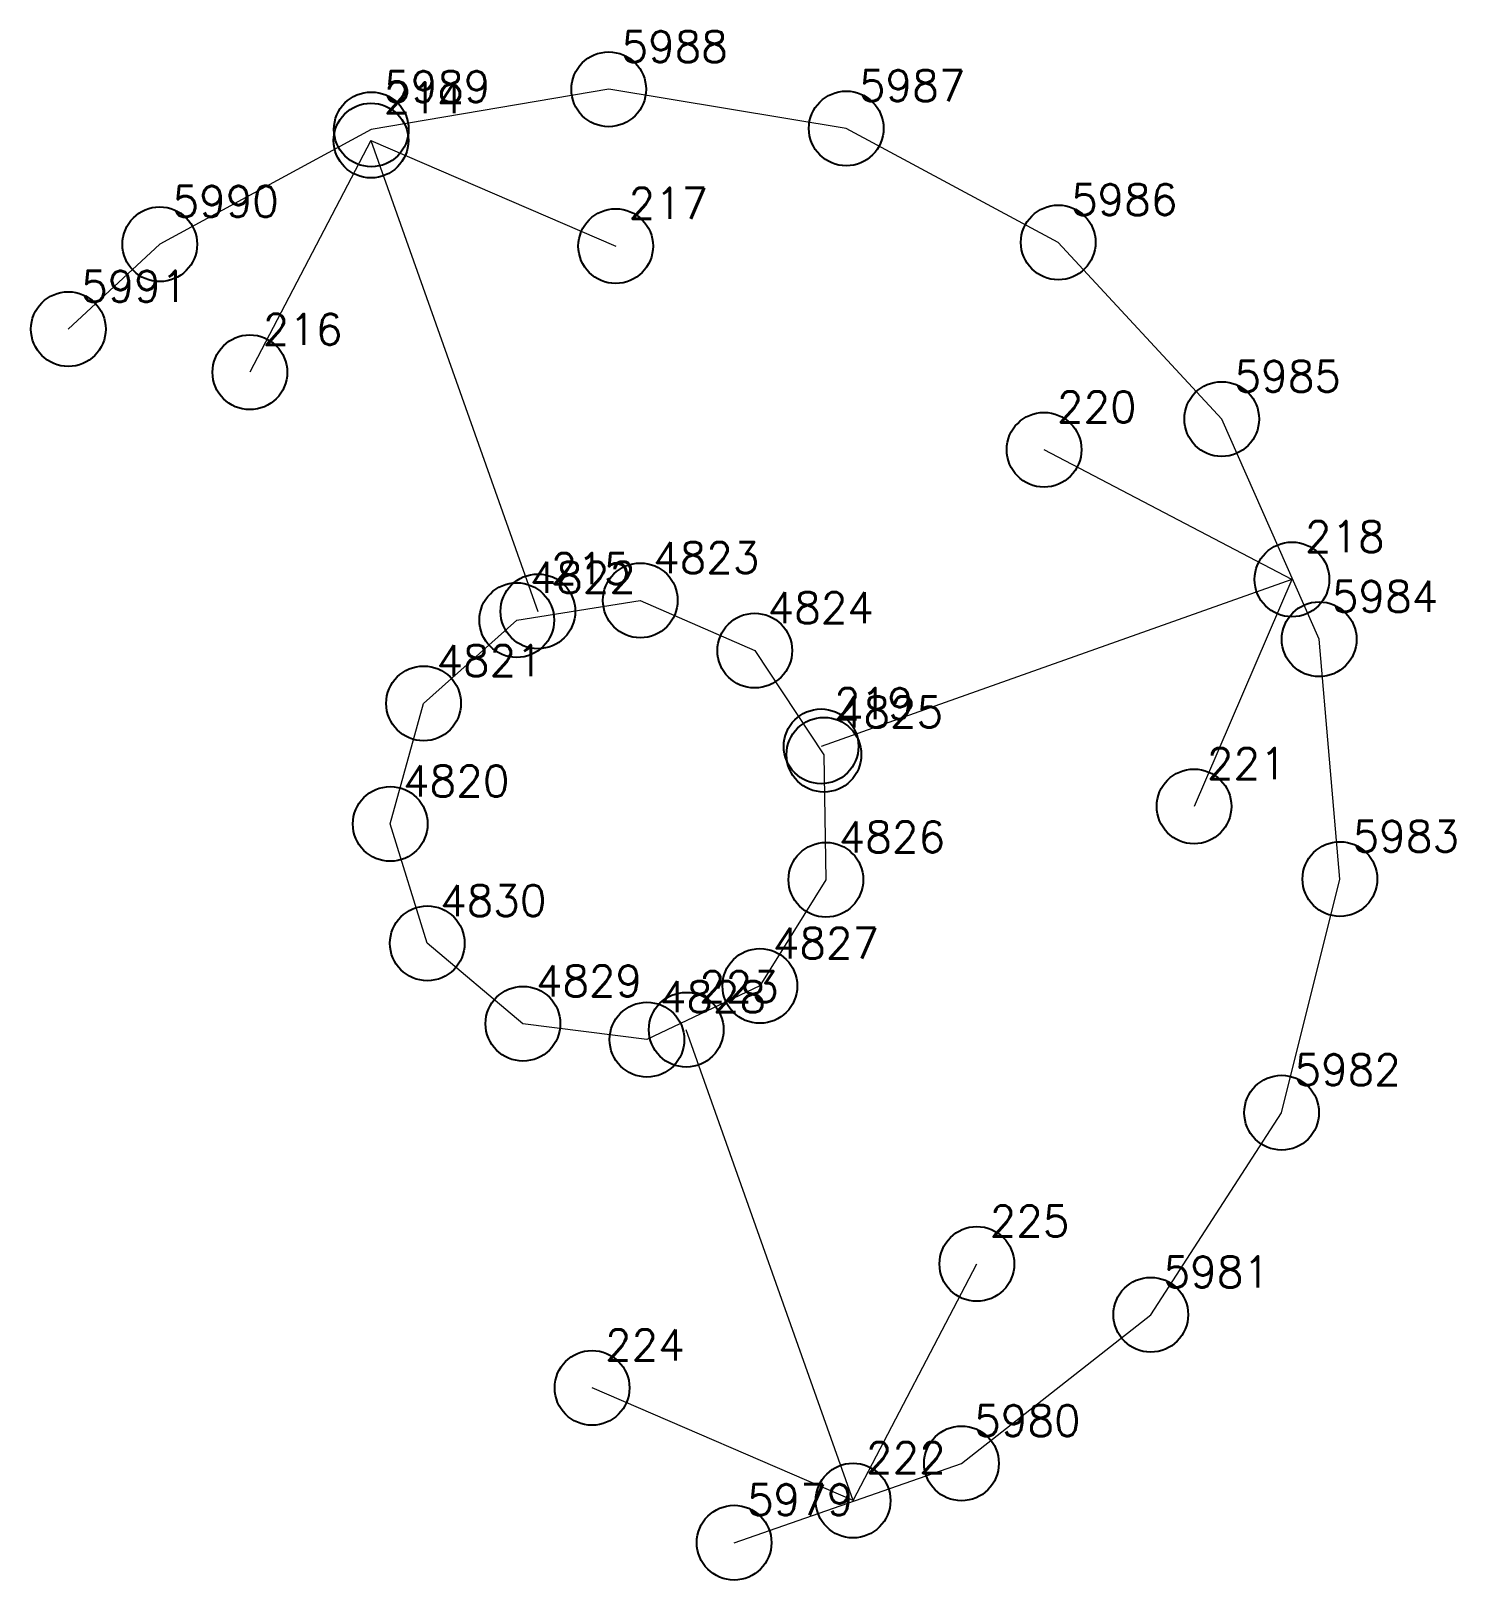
# Model space of a CAD drawing. Extents: x 1391501 to 1398271, y 354915 to 360782.
# Drawn here: x 1392351.05 to 1392365.34, y 356148.81 to 356164.36 of the extents above; entities that cross this region are included whole.
import ezdxf

# ---------------------------------------------------------------- set-up
doc = ezdxf.new("R2010")
doc.units = 0
doc.header["$PDMODE"] = 33
doc.header["$PDSIZE"] = 0.75
doc.layers.add('12 - ценные элементы визуального восприятия территории', color=7, linetype='Continuous')
doc.styles.get("Standard").update_dxf_attribs({"font": 'simplex.shx'})

msp = doc.modelspace()

# ---------------------------------------------------------------- texts
at = {"color": 7}
for s, p in [('4823', (1392357.296, 356158.921)), ('4822', (1392356.057, 356158.723)), ('4824', (1392358.445, 356158.417)), ('4821', (1392355.121, 356157.887)), ('4825', (1392359.14, 356157.372)), ('4820', (1392354.786, 356156.678)), ('4826', (1392359.159, 356156.117)), ('4830', (1392355.158, 356155.479)), ('4827', (1392358.497, 356155.051)), ('4829', (1392356.119, 356154.672)), ('4828', (1392357.363, 356154.513))]:
    msp.add_text(s, height=0.3111, dxfattribs=at).set_placement(p)
at = {"layer": '12 - ценные элементы визуального восприятия территории', "color": 7}
for s, p in [('5988', (1392356.979, 356164.051)), ('5989', (1392354.597, 356163.649)), ('5987', (1392359.363, 356163.659)), ('214', (1392354.593, 356163.537)), ('5990', (1392352.473, 356162.496)), ('217', (1392357.049, 356162.477)), ('5986', (1392361.491, 356162.514)), ('5991', (1392351.555, 356161.644)), ('216', (1392353.377, 356161.212)), ('5985', (1392363.133, 356160.741)), ('220', (1392361.349, 356160.433)), ('218', (1392363.838, 356159.132)), ('215', (1392356.268, 356158.811)), ('5984', (1392364.11, 356158.531)), ('219', (1392359.112, 356157.456)), ('221', (1392362.854, 356156.854)), ('5983', (1392364.318, 356156.124)), ('223', (1392357.757, 356154.613)), ('5982', (1392363.734, 356153.78)), ('225', (1392360.674, 356152.262)), ('5981', (1392362.42, 356151.751)), ('224', (1392356.813, 356151.018)), ('5980', (1392360.52, 356150.259)), ('222', (1392359.432, 356149.887)), ('5979', (1392358.239, 356149.464))]:
    msp.add_text(s, height=0.3111, dxfattribs=at).set_placement(p)

# ---------------------------------------------------------------- linework, layer by layer
for p in [(1392357.167, 356158.647), (1392355.927, 356158.449), (1392358.316, 356158.143), (1392354.992, 356157.613), (1392359.01, 356157.098), (1392354.657, 356156.403), (1392359.03, 356155.843), (1392355.029, 356155.205), (1392358.367, 356154.777), (1392355.989, 356154.398), (1392357.234, 356154.238)]:
    msp.add_point(p)
at = {"layer": '12 - ценные элементы визуального восприятия территории', "color": 7, "lineweight": 20}
for points in [[(1392358.109, 356149.189), (1392360.391, 356149.985), (1392362.291, 356151.477), (1392363.604, 356153.505), (1392364.189, 356155.85), (1392363.981, 356158.257), (1392363.003, 356160.467), (1392361.362, 356162.24), (1392359.234, 356163.384), (1392356.85, 356163.777), (1392354.467, 356163.375), (1392352.344, 356162.222), (1392351.426, 356161.37)], [(1392354.464, 356163.263), (1392353.248, 356160.937)], [(1392354.464, 356163.263), (1392356.139, 356158.537)], [(1392354.464, 356163.263), (1392356.92, 356162.203)], [(1392363.708, 356158.857), (1392361.22, 356160.159)], [(1392363.708, 356158.857), (1392358.982, 356157.182)], [(1392363.708, 356158.857), (1392362.725, 356156.579)], [(1392359.303, 356149.612), (1392357.628, 356154.338)], [(1392359.303, 356149.612), (1392360.545, 356151.987)], [(1392359.303, 356149.612), (1392356.683, 356150.743)]]:
    msp.add_lwpolyline(points, dxfattribs=at)
msp.add_lwpolyline([(1392354.657, 356156.403), (1392354.992, 356157.613), (1392355.927, 356158.449), (1392357.167, 356158.647), (1392358.316, 356158.143), (1392359.01, 356157.098), (1392359.03, 356155.843), (1392358.367, 356154.777), (1392357.234, 356154.238), (1392355.989, 356154.398), (1392355.029, 356155.205), (1392354.657, 356156.403)], close=True, dxfattribs=at)
at = {"layer": '12 - ценные элементы визуального восприятия территории'}
for p in [(1392356.85, 356163.777), (1392354.467, 356163.375), (1392359.234, 356163.384), (1392354.464, 356163.263), (1392352.344, 356162.222), (1392356.92, 356162.203), (1392361.362, 356162.24), (1392351.426, 356161.37), (1392353.248, 356160.937), (1392363.003, 356160.467), (1392361.22, 356160.159), (1392363.708, 356158.857), (1392356.139, 356158.537), (1392363.981, 356158.257), (1392358.982, 356157.182), (1392362.725, 356156.579), (1392364.189, 356155.85), (1392357.628, 356154.338), (1392363.604, 356153.505), (1392360.545, 356151.987), (1392362.291, 356151.477), (1392356.683, 356150.743), (1392360.391, 356149.985), (1392359.303, 356149.612), (1392358.109, 356149.189)]:
    msp.add_point(p, dxfattribs=at)

msp.set_redraw_order([(e.dxf.handle, doc.entitydb.next_handle()) for e in msp.query("TEXT MTEXT ATTDEF DIMENSION ARC_DIMENSION")])  # texts and dimensions are drawn at this point

doc.saveas('drawing.dxf')
